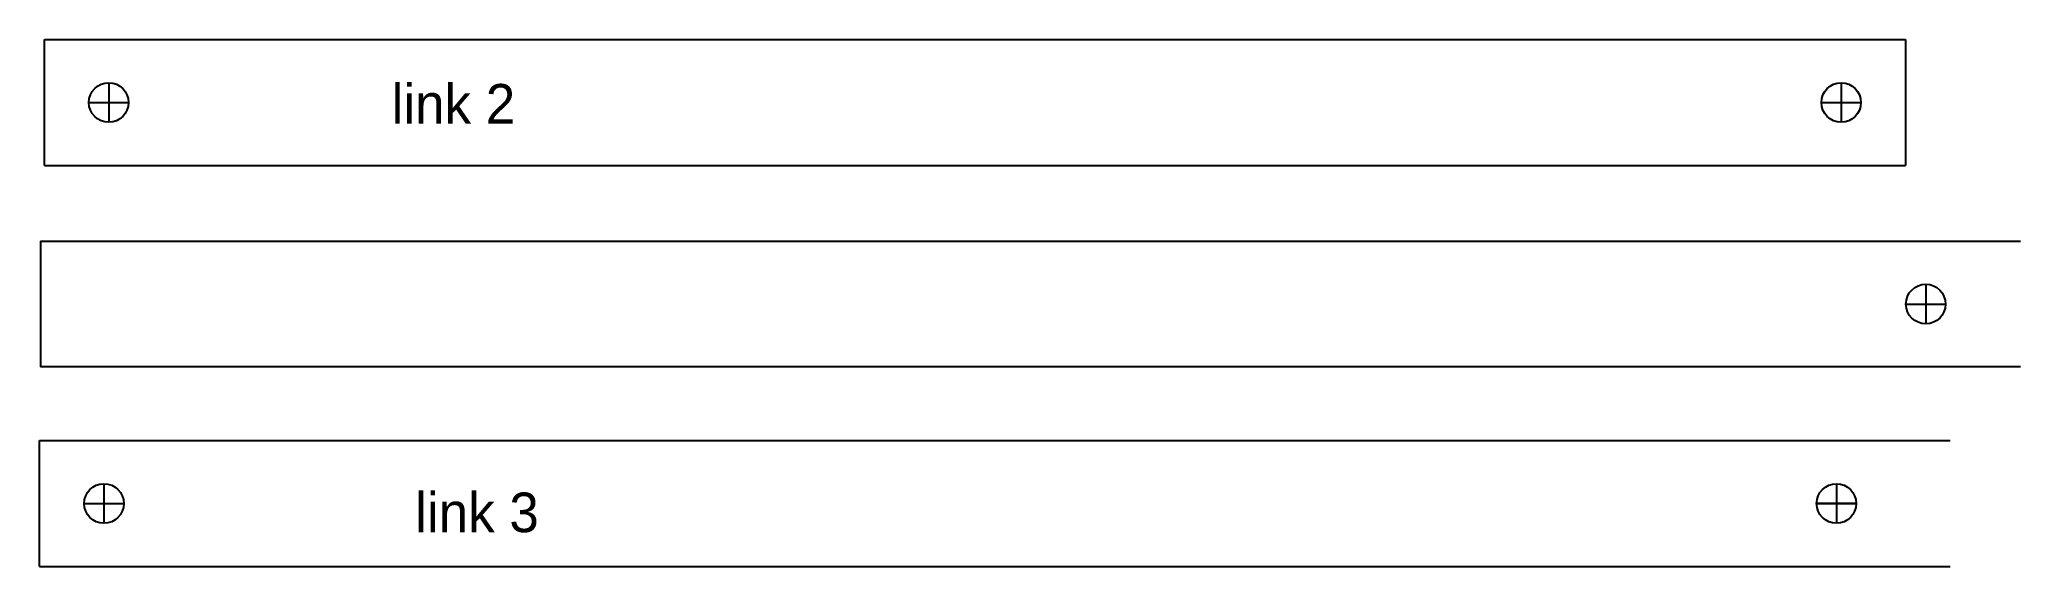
# Model space of a CAD drawing. Header units: millimetres. Extents: x -15418 to 43885, y -27590 to 23052.
# Drawn here: x 3729.9 to 3930, y 2225.6 to 2278.8 of the extents above; entities that cross this region are included whole.
import ezdxf

# ---------------------------------------------------------------- set-up
doc = ezdxf.new("R2010")
doc.units = ezdxf.units.MM
doc.header["$LTSCALE"] = 0.5
doc.layers.add('Layer1', color=1, linetype='Continuous')

msp = doc.modelspace()

# ---------------------------------------------------------------- texts
at = {"layer": 'Layer1', "transparency": 33554661}
for s, p in [('link 2', (3765.4686, 2270.3193)), ('link 3', (3767.8521, 2229.0589))]:
    msp.add_text(s, height=4, dxfattribs=at).set_placement(p)

# ---------------------------------------------------------------- linework, layer by layer
at = {"layer": 'Layer1', "transparency": 33554661}
for p, q in [((3730.392, 2266.1006), (3730.392, 2278.8006)), ((3730.392, 2278.8006), (3918.392, 2278.8006)), ((3918.392, 2278.8006), (3918.392, 2266.1006)), ((3736.892, 2274.4506), (3736.892, 2270.4506)), ((3911.892, 2274.4506), (3911.892, 2270.4506)), ((3734.892, 2272.4506), (3738.892, 2272.4506)), ((3909.892, 2272.4506), (3913.892, 2272.4506)), ((3730.392, 2266.1006), (3918.392, 2266.1006)), ((3729.9963, 2258.4487), (3929.9963, 2258.4487)), ((3729.9963, 2258.4487), (3729.9963, 2245.7487)), ((3920.4363, 2254.0987), (3920.4363, 2250.0987)), ((3918.4363, 2252.0987), (3922.4363, 2252.0987)), ((3929.9963, 2245.7487), (3729.9963, 2245.7487)), ((3729.9126, 2225.608), (3729.9126, 2238.308)), ((3729.9126, 2238.308), (3922.9126, 2238.308)), ((3736.4126, 2233.958), (3736.4126, 2229.958)), ((3911.4126, 2233.958), (3911.4126, 2229.958)), ((3911.4126, 2233.958), (3911.4126, 2229.958)), ((3734.4126, 2231.958), (3738.4126, 2231.958)), ((3909.4126, 2231.958), (3913.4126, 2231.958)), ((3913.4126, 2231.958), (3909.4126, 2231.958)), ((3729.9126, 2225.608), (3922.9126, 2225.608))]:
    msp.add_line(p, q, dxfattribs=at)
for centre in [(3736.892, 2272.4506), (3911.892, 2272.4506), (3920.4363, 2252.0987), (3736.4126, 2231.958), (3911.4126, 2231.958), (3911.4126, 2231.958)]:
    msp.add_circle(centre, 2, dxfattribs=at)

msp.set_redraw_order([(e.dxf.handle, doc.entitydb.next_handle()) for e in msp.query("TEXT MTEXT ATTDEF DIMENSION ARC_DIMENSION")])  # texts and dimensions are drawn at this point

doc.saveas('drawing.dxf')
